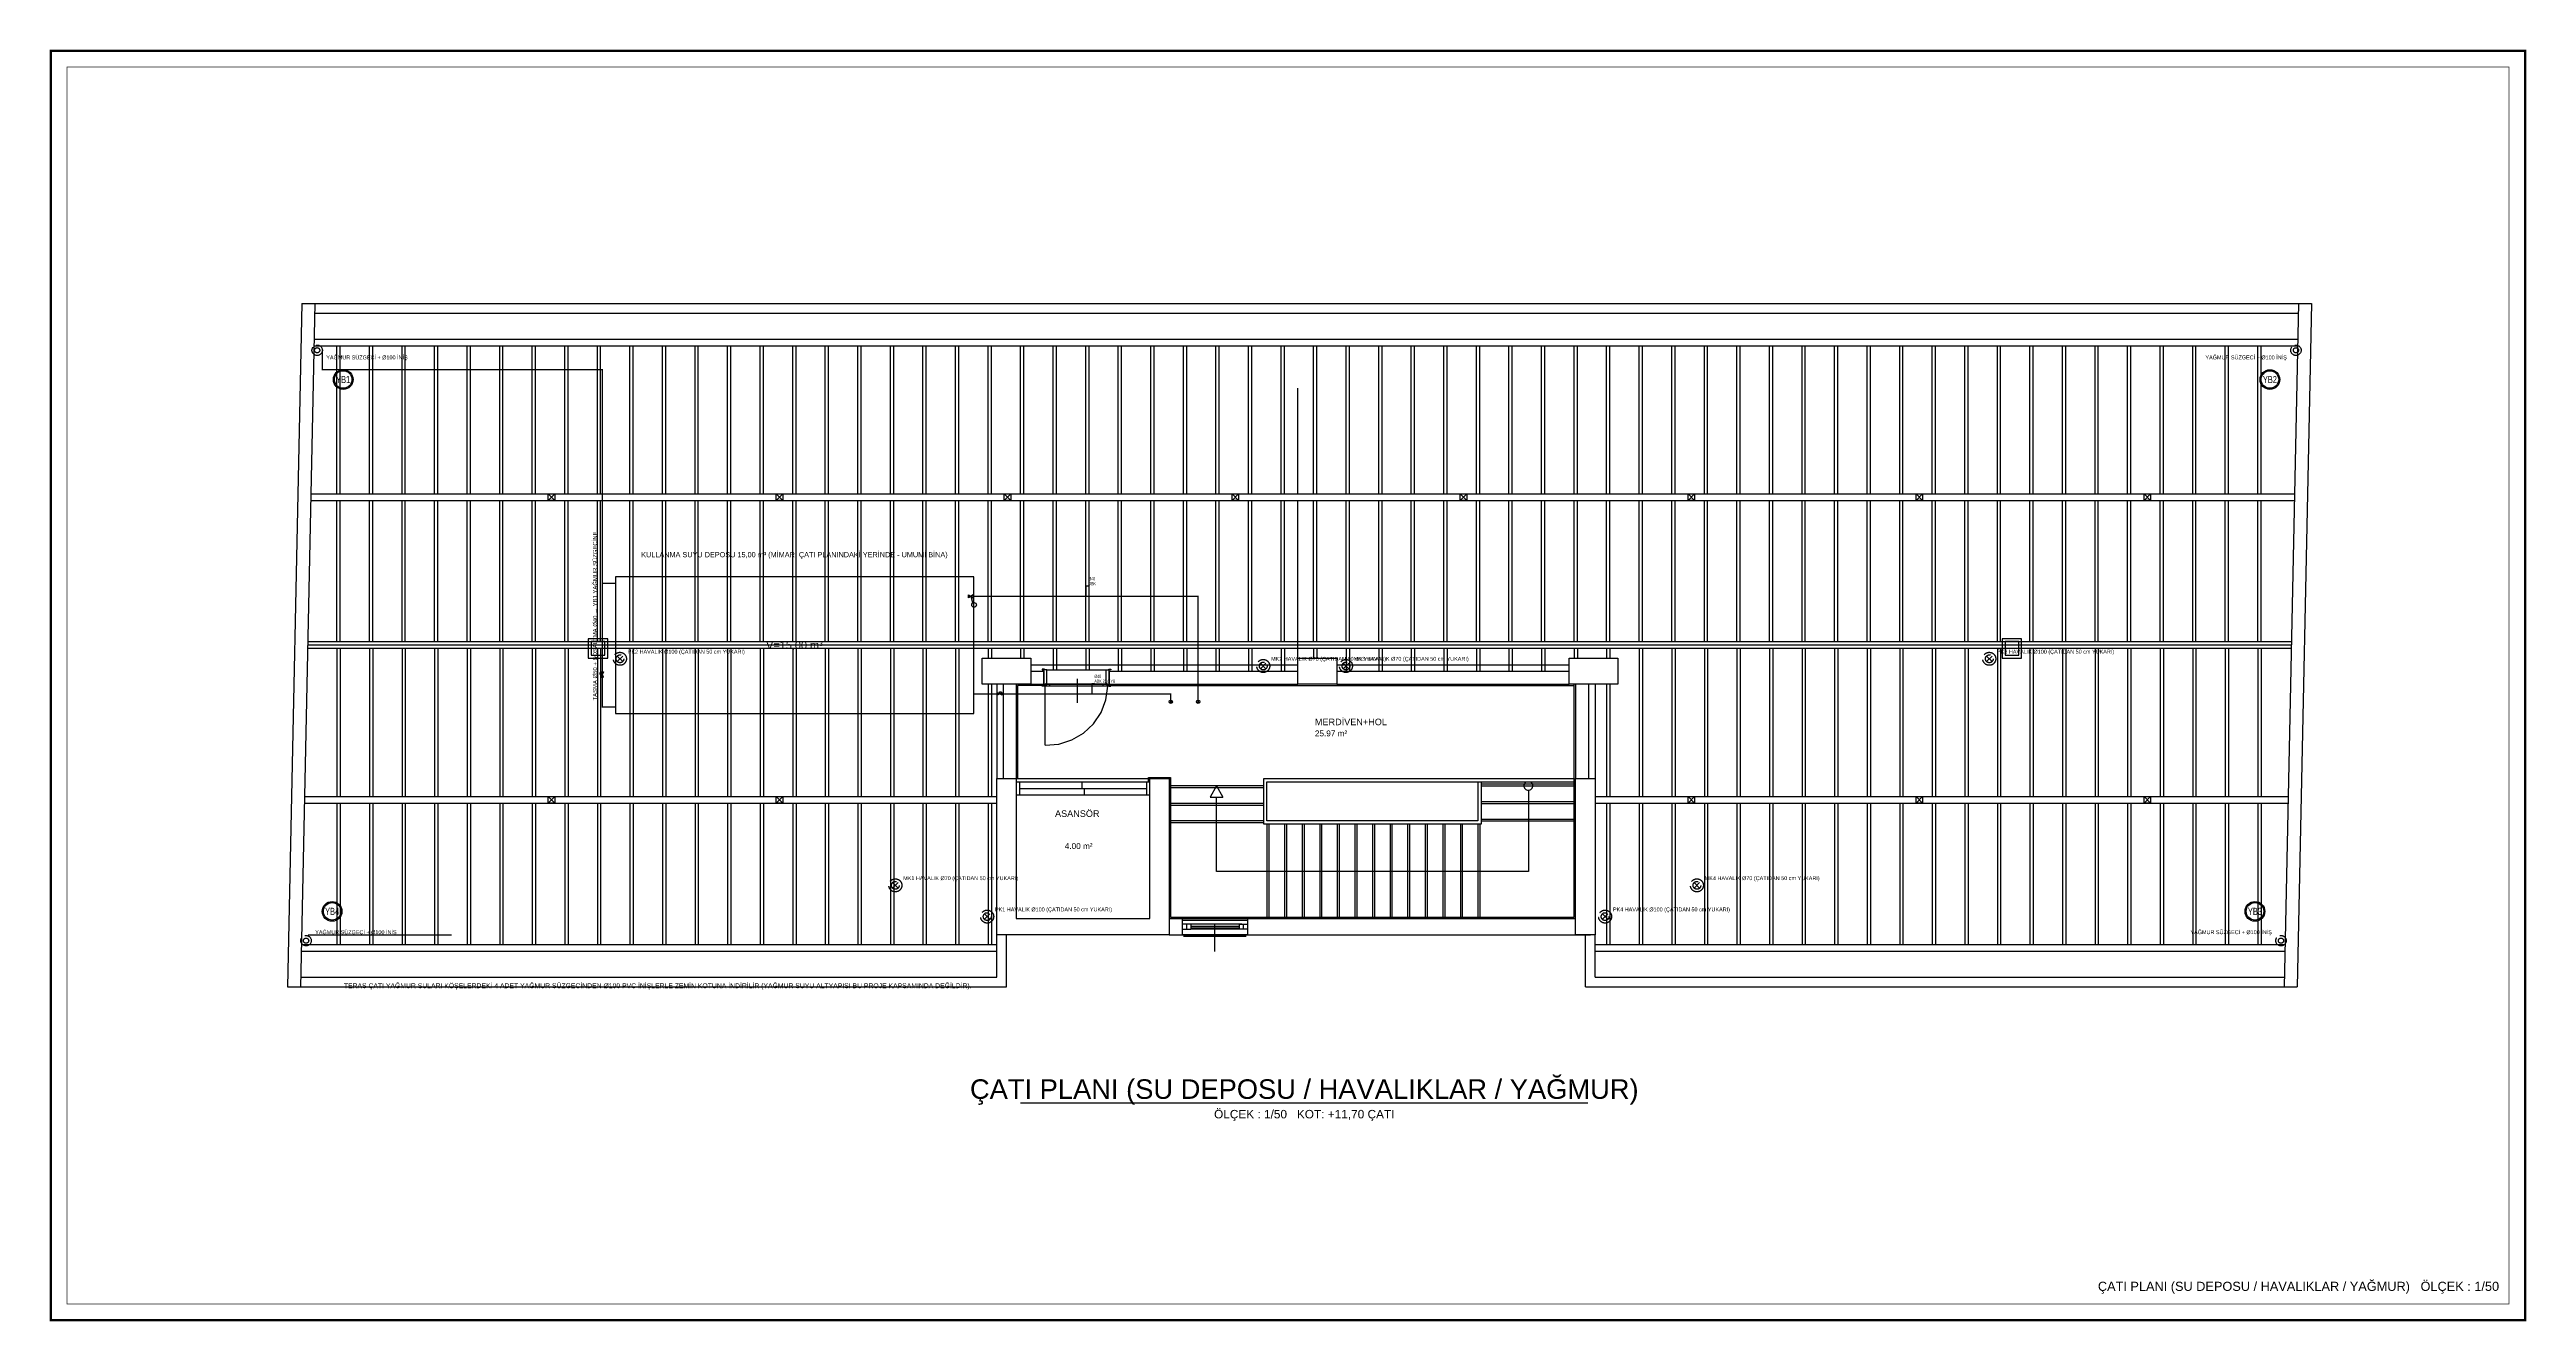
# Model space of a CAD drawing. Header units: centimetres. Extents: x -3952 to 26292, y -15092 to -10712.
# Drawn here: x 15198 to 19002, y -12902 to -10948 of the extents above; entities that cross this region are included whole.
import ezdxf
from ezdxf.enums import TextEntityAlignment as Align

# ---------------------------------------------------------------- set-up
doc = ezdxf.new("R2010")
doc.units = ezdxf.units.CM
doc.linetypes.add('PIS', pattern=[38, 30, -8])
doc.linetypes.add('YAGMUR HATTI', pattern=[36, 30, -6])
for name, color, linetype in [('MIMARI', 8, 'CONTINUOUS'), ('MIMARI-KOLON', 8, 'CONTINUOUS'), ('MIMARI-YAZI', 8, 'CONTINUOUS'), ('MTY-KAT-ADI', 1, 'CONTINUOUS'), ('MTY-PAFTA', 7, 'CONTINUOUS'), ('MTY-PIS-SU-BORUSU', 6, 'PIS'), ('MTY-PISSU-CAP', 211, 'CONTINUOUS'), ('MTY-PISSU-KOLONNO', 211, 'CONTINUOUS'), ('MTY-SOGUKSU-BORU', 5, 'CONTINUOUS'), ('MTY-TEFRIS', 15, 'CONTINUOUS'), ('MTY-TEMIZSU-CAP', 101, 'CONTINUOUS'), ('MTY-VANA', 1, 'CONTINUOUS'), ('MTY-YAGMUR-BORUSU', 3, 'YAGMUR HATTI'), ('MTY-YAGMUR-BORUSU-CAP', 3, 'CONTINUOUS'), ('MTY-YAGMURSU-KOLON NO', 7, 'CONTINUOUS'), ('MTY-YAZI', 7, 'CONTINUOUS'), ('MTY-YUK-BIRIMI', 7, 'CONTINUOUS'), ('RAST-TEM-SU DEPOSU', 11, 'CONTINUOUS')]:
    doc.layers.add(name, color=color, linetype=linetype)
doc.layers.add('ROTAS-PAFTA-SINIRI', color=8, linetype='Continuous', plot=False)
doc.styles.add('ANOTATIVO', font='arial.ttf')
doc.styles.add('MTY_CAP', font='wturkce.SHX', dxfattribs={"width": 0.65, "height": 20})
doc.styles.add('MTYCAPLT', font='arial.ttf', dxfattribs={"width": 0.65, "height": 1})
doc.styles.add('ROTAS', font='arial.ttf')

# ---------------------------------------------------------------- blocks, each defined once
blk = doc.blocks.new('ROTAS_PAFTA')
blk.add_lwpolyline([(0, 0), (1, 0), (1, 1), (0, 1)], close=True)
blk = doc.blocks.new('MTY-KURESEL VANA')
at = {"layer": 'MTY-VANA'}
for p, q in [((0, 0), (0, 8)), ((0, 8), (8, 8))]:
    blk.add_line(p, q, dxfattribs=at)
blk.add_lwpolyline([(-10, 5), (-10, -5), (10, 5), (10, -5), (-10, 5)], dxfattribs=at)
at = {"layer": 'MTY-VANA', "style": 'MTYCAPLT', "width": 0.65}
blk.add_attdef('CAP', text='', height=10, dxfattribs=at).set_placement((-1.1, 0), align=Align.CENTER)
blk = doc.blocks.new('MTY-TEMIZ SU CAP MB')
at = {"layer": 'MTY-TEMIZSU-CAP'}
for p, q in [((0.83, 3.1), (0, 3.1)), ((0, 3.1), (0, 0))]:
    blk.add_line(p, q, dxfattribs=at)
at = {"layer": 'MTY-TEMIZSU-CAP', "style": 'MTY_CAP', "width": 0.65}
for tag, p in [('SOCP_001', (0.83, 4.92)), ('SCCP_001', (0.83, 1.92))]:
    blk.add_attdef(tag, p, '', height=1, dxfattribs=at)
at = {"layer": 'MTY-YUK-BIRIMI', "color": 101, "style": 'MTY_CAP', "width": 0.65}
for tag, p in [('SO_001', (0.83, 3.42)), ('SC_001', (0.83, 0.42))]:
    blk.add_attdef(tag, p, '', height=1, dxfattribs=at)
blk = doc.blocks.new('MTY-KOLON NO YAGMUR')
at = {"layer": 'MTY-YAGMURSU-KOLON NO', "linetype": 'Continuous', "ltscale": 100}
blk.add_circle((0, 0), 27.5, dxfattribs=at)
at = {"layer": 'MTY-YAGMURSU-KOLON NO', "color": 7, "linetype": 'Continuous', "ltscale": 100}
blk.add_circle((0, 0), 24.5, dxfattribs=at)
at = {"style": 'ANOTATIVO', "width": 0.65}
blk.add_attdef('K', text='', height=20, dxfattribs=at).set_placement((0, 0), align=Align.MIDDLE_CENTER)

msp = doc.modelspace()

# ---------------------------------------------------------------- linework, layer by layer
at = {"layer": 'MIMARI'}
for p, q in [((15585.5, -11338.1), (15563.4, -12388.1)), ((15605.5, -11338.1), (15583.4, -12388.5)), ((15585.5, -11338.1), (18671.9, -11338.1)), ((15605.2, -11353.1), (18651.6, -11353.1)), ((18651.9, -11338.1), (18629.9, -12388.1)), ((18671.9, -11338.1), (18649.9, -12388.1)), ((15639.4, -11630.6), (15639.4, -11403.1)), ((15644.4, -11630.6), (15644.4, -11403.1)), ((15689.4, -11630.6), (15689.4, -11403.1)), ((15694.4, -11630.6), (15694.4, -11403.1)), ((15739.4, -11630.6), (15739.4, -11403.1)), ((15744.4, -11630.6), (15744.4, -11403.1)), ((15789.4, -11630.6), (15789.4, -11403.1)), ((15794.4, -11630.6), (15794.4, -11403.1)), ((15839.4, -11630.6), (15839.4, -11403.1)), ((15844.4, -11630.6), (15844.4, -11403.1)), ((15889.4, -11630.6), (15889.4, -11403.1)), ((15894.4, -11630.6), (15894.4, -11403.1)), ((15939.4, -11630.6), (15939.4, -11403.1)), ((15944.4, -11630.6), (15944.4, -11403.1)), ((15989.4, -11630.6), (15989.4, -11403.1)), ((15994.4, -11630.6), (15994.4, -11403.1)), ((16039.4, -11630.6), (16039.4, -11403.1)), ((16044.4, -11630.6), (16044.4, -11403.1)), ((16089.4, -11630.6), (16089.4, -11403.1)), ((16094.4, -11630.6), (16094.4, -11403.1)), ((16139.4, -11630.6), (16139.4, -11403.1)), ((16144.4, -11630.6), (16144.4, -11403.1)), ((16189.4, -11630.6), (16189.4, -11403.1)), ((16194.4, -11630.6), (16194.4, -11403.1)), ((16239.4, -11630.6), (16239.4, -11403.1)), ((16244.4, -11630.6), (16244.4, -11403.1)), ((16289.4, -11630.6), (16289.4, -11403.1)), ((16294.4, -11630.6), (16294.4, -11403.1)), ((16339.4, -11630.6), (16339.4, -11403.1)), ((16344.4, -11630.6), (16344.4, -11403.1)), ((16389.4, -11630.6), (16389.4, -11403.1)), ((16394.4, -11630.6), (16394.4, -11403.1)), ((16439.4, -11630.6), (16439.4, -11403.1)), ((16444.4, -11630.6), (16444.4, -11403.1)), ((16489.4, -11630.6), (16489.4, -11403.1)), ((16494.4, -11630.6), (16494.4, -11403.1)), ((16539.4, -11630.6), (16539.4, -11403.1)), ((16544.4, -11630.6), (16544.4, -11403.1)), ((16589.4, -11630.6), (16589.4, -11403.1)), ((16594.4, -11630.6), (16594.4, -11403.1)), ((16639.4, -11630.6), (16639.4, -11403.1)), ((16644.4, -11630.6), (16644.4, -11403.1)), ((16689.4, -11630.6), (16689.4, -11403.1)), ((16694.4, -11630.6), (16694.4, -11403.1)), ((16739.4, -11630.6), (16739.4, -11403.1)), ((16744.4, -11630.6), (16744.4, -11403.1)), ((16789.4, -11630.6), (16789.4, -11403.1)), ((16794.4, -11630.6), (16794.4, -11403.1)), ((16839.4, -11630.6), (16839.4, -11403.1)), ((16844.4, -11630.6), (16844.4, -11403.1)), ((16889.4, -11630.6), (16889.4, -11403.1)), ((16894.4, -11630.6), (16894.4, -11403.1)), ((16939.4, -11630.6), (16939.4, -11403.1)), ((16944.4, -11630.6), (16944.4, -11403.1)), ((16989.4, -11630.6), (16989.4, -11403.1)), ((16994.4, -11630.6), (16994.4, -11403.1)), ((17039.4, -11630.6), (17039.4, -11403.1)), ((17044.4, -11630.6), (17044.4, -11403.1)), ((17089.4, -11630.6), (17089.4, -11403.1)), ((17094.4, -11630.6), (17094.4, -11403.1)), ((17139.4, -11630.6), (17139.4, -11403.1)), ((17144.4, -11630.6), (17144.4, -11403.1)), ((17189.4, -11630.6), (17189.4, -11403.1)), ((17194.4, -11630.6), (17194.4, -11403.1)), ((17239.4, -11630.6), (17239.4, -11403.1)), ((17244.4, -11630.6), (17244.4, -11403.1)), ((17289.4, -11630.6), (17289.4, -11403.1)), ((17294.4, -11630.6), (17294.4, -11403.1)), ((17339.4, -11630.6), (17339.4, -11403.1)), ((17344.4, -11630.6), (17344.4, -11403.1)), ((17389.4, -11630.6), (17389.4, -11403.1)), ((17394.4, -11630.6), (17394.4, -11403.1)), ((17439.4, -11630.6), (17439.4, -11403.1)), ((17444.4, -11630.6), (17444.4, -11403.1)), ((17489.4, -11630.6), (17489.4, -11403.1)), ((17494.4, -11630.6), (17494.4, -11403.1)), ((17539.4, -11630.6), (17539.4, -11403.1)), ((17544.4, -11630.6), (17544.4, -11403.1)), ((17589.4, -11630.6), (17589.4, -11403.1)), ((17594.4, -11630.6), (17594.4, -11403.1)), ((17639.4, -11630.6), (17639.4, -11403.1)), ((17644.4, -11630.6), (17644.4, -11403.1)), ((17689.4, -11630.6), (17689.4, -11403.1)), ((17694.4, -11630.6), (17694.4, -11403.1)), ((17739.4, -11630.6), (17739.4, -11403.1)), ((17744.4, -11630.6), (17744.4, -11403.1)), ((17789.4, -11630.6), (17789.4, -11403.1)), ((17794.4, -11630.6), (17794.4, -11403.1)), ((17839.4, -11630.6), (17839.4, -11403.1)), ((17844.4, -11630.6), (17844.4, -11403.1)), ((17889.4, -11630.6), (17889.4, -11403.1)), ((17894.4, -11630.6), (17894.4, -11403.1)), ((17939.4, -11630.6), (17939.4, -11403.1)), ((17944.4, -11630.6), (17944.4, -11403.1)), ((17989.4, -11630.6), (17989.4, -11403.1)), ((17994.4, -11630.6), (17994.4, -11403.1)), ((18039.4, -11630.6), (18039.4, -11403.1)), ((18044.4, -11630.6), (18044.4, -11403.1)), ((18089.4, -11630.6), (18089.4, -11403.1)), ((18094.4, -11630.6), (18094.4, -11403.1)), ((18139.4, -11630.6), (18139.4, -11403.1)), ((18144.4, -11630.6), (18144.4, -11403.1)), ((18189.4, -11630.6), (18189.4, -11403.1)), ((18194.4, -11630.6), (18194.4, -11403.1)), ((18239.4, -11630.6), (18239.4, -11403.1)), ((18244.4, -11630.6), (18244.4, -11403.1)), ((18289.4, -11630.6), (18289.4, -11403.1)), ((18294.4, -11630.6), (18294.4, -11403.1)), ((18339.4, -11630.6), (18339.4, -11403.1)), ((18344.4, -11630.6), (18344.4, -11403.1)), ((18389.4, -11630.6), (18389.4, -11403.1)), ((18394.4, -11630.6), (18394.4, -11403.1)), ((18439.4, -11630.6), (18439.4, -11403.1)), ((18444.4, -11630.6), (18444.4, -11403.1)), ((18489.4, -11630.6), (18489.4, -11403.1)), ((18494.4, -11630.6), (18494.4, -11403.1)), ((18539.4, -11630.6), (18539.4, -11403.1)), ((18544.4, -11630.6), (18544.4, -11403.1)), ((18589.4, -11630.6), (18589.4, -11403.1)), ((18594.4, -11630.6), (18594.4, -11403.1)), ((15963.9, -11640.6), (15973.9, -11630.6)), ((15973.9, -11640.6), (15963.9, -11630.6)), ((16314, -11640.6), (16324, -11630.6)), ((16324, -11640.6), (16314, -11630.6)), ((16664.1, -11640.6), (16674.1, -11630.6)), ((16674.1, -11640.6), (16664.1, -11630.6)), ((17014.2, -11640.6), (17024.2, -11630.6)), ((17024.2, -11640.6), (17014.2, -11630.6)), ((17364.4, -11640.6), (17374.4, -11630.6)), ((17374.4, -11640.6), (17364.4, -11630.6)), ((17714.5, -11640.6), (17724.5, -11630.6)), ((17724.5, -11640.6), (17714.5, -11630.6)), ((18064.6, -11640.6), (18074.6, -11630.6)), ((18074.6, -11640.6), (18064.6, -11630.6)), ((18414.7, -11640.6), (18424.7, -11630.6)), ((18424.7, -11640.6), (18414.7, -11630.6)), ((15639.4, -11858.1), (15639.4, -11640.6)), ((15644.4, -11858.1), (15644.4, -11640.6)), ((15689.4, -11858.1), (15689.4, -11640.6)), ((15694.4, -11858.1), (15694.4, -11640.6)), ((15739.4, -11858.1), (15739.4, -11640.6)), ((15744.4, -11858.1), (15744.4, -11640.6)), ((15789.4, -11858.1), (15789.4, -11640.6)), ((15794.4, -11858.1), (15794.4, -11640.6)), ((15839.4, -11858.1), (15839.4, -11640.6)), ((15844.4, -11858.1), (15844.4, -11640.6)), ((15889.4, -11858.1), (15889.4, -11640.6)), ((15894.4, -11858.1), (15894.4, -11640.6)), ((15939.4, -11858.1), (15939.4, -11640.6)), ((15944.4, -11858.1), (15944.4, -11640.6)), ((15989.4, -11858.1), (15989.4, -11640.6)), ((15994.4, -11858.1), (15994.4, -11640.6)), ((16039.4, -11858.1), (16039.4, -11640.6)), ((16044.4, -11858.1), (16044.4, -11640.6)), ((16089.4, -11858.1), (16089.4, -11640.6)), ((16094.4, -11858.1), (16094.4, -11640.6)), ((16139.4, -11858.1), (16139.4, -11640.6)), ((16144.4, -11858.1), (16144.4, -11640.6)), ((16189.4, -11858.1), (16189.4, -11640.6)), ((16194.4, -11858.1), (16194.4, -11640.6)), ((16239.4, -11858.1), (16239.4, -11640.6)), ((16244.4, -11858.1), (16244.4, -11640.6)), ((16289.4, -11858.1), (16289.4, -11640.6)), ((16294.4, -11858.1), (16294.4, -11640.6)), ((16339.4, -11858.1), (16339.4, -11640.6)), ((16344.4, -11858.1), (16344.4, -11640.6)), ((16389.4, -11858.1), (16389.4, -11640.6)), ((16394.4, -11858.1), (16394.4, -11640.6)), ((16439.4, -11858.1), (16439.4, -11640.6)), ((16444.4, -11858.1), (16444.4, -11640.6)), ((16489.4, -11858.1), (16489.4, -11640.6)), ((16494.4, -11858.1), (16494.4, -11640.6)), ((16539.4, -11858.1), (16539.4, -11640.6)), ((16544.4, -11858.1), (16544.4, -11640.6)), ((16589.4, -11858.1), (16589.4, -11640.6)), ((16594.4, -11858.1), (16594.4, -11640.6)), ((16639.4, -11858.1), (16639.4, -11640.6)), ((16644.4, -11858.1), (16644.4, -11640.6)), ((16689.4, -11858.1), (16689.4, -11640.6)), ((16694.4, -11858.1), (16694.4, -11640.6)), ((16739.4, -11858.1), (16739.4, -11640.6)), ((16744.4, -11858.1), (16744.4, -11640.6)), ((16789.4, -11858.1), (16789.4, -11640.6)), ((16794.4, -11858.1), (16794.4, -11640.6)), ((16839.4, -11858.1), (16839.4, -11640.6)), ((16844.4, -11858.1), (16844.4, -11640.6)), ((16889.4, -11858.1), (16889.4, -11640.6)), ((16894.4, -11858.1), (16894.4, -11640.6)), ((16939.4, -11858.1), (16939.4, -11640.6)), ((16944.4, -11858.1), (16944.4, -11640.6)), ((16989.4, -11858.1), (16989.4, -11640.6)), ((16994.4, -11858.1), (16994.4, -11640.6)), ((17039.4, -11858.1), (17039.4, -11640.6)), ((17044.4, -11858.1), (17044.4, -11640.6)), ((17089.4, -11858.1), (17089.4, -11640.6)), ((17094.4, -11858.1), (17094.4, -11640.6)), ((17139.4, -11858.1), (17139.4, -11640.6)), ((17144.4, -11858.1), (17144.4, -11640.6)), ((17189.4, -11858.1), (17189.4, -11640.6)), ((17194.4, -11858.1), (17194.4, -11640.6)), ((17239.4, -11858.1), (17239.4, -11640.6)), ((17244.4, -11858.1), (17244.4, -11640.6)), ((17289.4, -11858.1), (17289.4, -11640.6)), ((17294.4, -11858.1), (17294.4, -11640.6)), ((17339.4, -11858.1), (17339.4, -11640.6)), ((17344.4, -11858.1), (17344.4, -11640.6)), ((17389.4, -11858.1), (17389.4, -11640.6)), ((17394.4, -11858.1), (17394.4, -11640.6)), ((17439.4, -11858.1), (17439.4, -11640.6)), ((17444.4, -11858.1), (17444.4, -11640.6)), ((17489.4, -11858.1), (17489.4, -11640.6)), ((17494.4, -11858.1), (17494.4, -11640.6)), ((17539.4, -11858.1), (17539.4, -11640.6)), ((17544.4, -11858.1), (17544.4, -11640.6)), ((17589.4, -11858.1), (17589.4, -11640.6)), ((17594.4, -11858.1), (17594.4, -11640.6)), ((17639.4, -11858.1), (17639.4, -11640.6)), ((17644.4, -11858.1), (17644.4, -11640.6)), ((17689.4, -11858.1), (17689.4, -11640.6)), ((17694.4, -11858.1), (17694.4, -11640.6)), ((17739.4, -11858.1), (17739.4, -11640.6)), ((17744.4, -11858.1), (17744.4, -11640.6)), ((17789.4, -11858.1), (17789.4, -11640.6)), ((17794.4, -11858.1), (17794.4, -11640.6)), ((17839.4, -11858.1), (17839.4, -11640.6)), ((17844.4, -11858.1), (17844.4, -11640.6)), ((17889.4, -11858.1), (17889.4, -11640.6)), ((17894.4, -11858.1), (17894.4, -11640.6)), ((17939.4, -11858.1), (17939.4, -11640.6)), ((17944.4, -11858.1), (17944.4, -11640.6)), ((17989.4, -11858.1), (17989.4, -11640.6)), ((17994.4, -11858.1), (17994.4, -11640.6)), ((18039.4, -11858.1), (18039.4, -11640.6)), ((18044.4, -11858.1), (18044.4, -11640.6)), ((18089.4, -11858.1), (18089.4, -11640.6)), ((18094.4, -11858.1), (18094.4, -11640.6)), ((18139.4, -11858.1), (18139.4, -11640.6)), ((18144.4, -11858.1), (18144.4, -11640.6)), ((18189.4, -11858.1), (18189.4, -11640.6)), ((18194.4, -11858.1), (18194.4, -11640.6)), ((18239.4, -11858.1), (18239.4, -11640.6)), ((18244.4, -11858.1), (18244.4, -11640.6)), ((18289.4, -11858.1), (18289.4, -11640.6)), ((18294.4, -11858.1), (18294.4, -11640.6)), ((18339.4, -11858.1), (18339.4, -11640.6)), ((18344.4, -11858.1), (18344.4, -11640.6)), ((18389.4, -11858.1), (18389.4, -11640.6)), ((18394.4, -11858.1), (18394.4, -11640.6)), ((18439.4, -11858.1), (18439.4, -11640.6)), ((18444.4, -11858.1), (18444.4, -11640.6)), ((18489.4, -11858.1), (18489.4, -11640.6)), ((18494.4, -11858.1), (18494.4, -11640.6)), ((18539.4, -11858.1), (18539.4, -11640.6)), ((18544.4, -11858.1), (18544.4, -11640.6)), ((18589.4, -11858.1), (18589.4, -11640.6)), ((18594.4, -11858.1), (18594.4, -11640.6)), ((18640.9, -11858.1), (15594.4, -11858.1)), ((18640.9, -11863.1), (15594.4, -11863.1)), ((18640.9, -11868.1), (15594.4, -11868.1)), ((15639.4, -11868.1), (15639.4, -12095.6)), ((15644.4, -11868.1), (15644.4, -12095.6)), ((15689.4, -11868.1), (15689.4, -12095.6)), ((15694.4, -11868.1), (15694.4, -12095.6)), ((15739.4, -11868.1), (15739.4, -12095.6)), ((15744.4, -11868.1), (15744.4, -12095.6)), ((15789.4, -11868.1), (15789.4, -12095.6)), ((15794.4, -11868.1), (15794.4, -12095.6)), ((15839.4, -11868.1), (15839.4, -12095.6)), ((15844.4, -11868.1), (15844.4, -12095.6)), ((15889.4, -11868.1), (15889.4, -12095.6)), ((15894.4, -11868.1), (15894.4, -12095.6)), ((15939.4, -11868.1), (15939.4, -12095.6)), ((15944.4, -11868.1), (15944.4, -12095.6)), ((15989.4, -11868.1), (15989.4, -12095.6)), ((15994.4, -11868.1), (15994.4, -12095.6)), ((16039.4, -11868.1), (16039.4, -12095.6)), ((16044.4, -11868.1), (16044.4, -12095.6)), ((16089.4, -11868.1), (16089.4, -12095.6)), ((16094.4, -11868.1), (16094.4, -12095.6)), ((16139.4, -11868.1), (16139.4, -12095.6)), ((16144.4, -11868.1), (16144.4, -12095.6)), ((16189.4, -11868.1), (16189.4, -12095.6)), ((16194.4, -11868.1), (16194.4, -12095.6)), ((16239.4, -11868.1), (16239.4, -12095.6)), ((16244.4, -11868.1), (16244.4, -12095.6)), ((16289.4, -11868.1), (16289.4, -12095.6)), ((16294.4, -11868.1), (16294.4, -12095.6)), ((16339.4, -11868.1), (16339.4, -12095.6)), ((16344.4, -11868.1), (16344.4, -12095.6)), ((16389.4, -11868.1), (16389.4, -12095.6)), ((16394.4, -11868.1), (16394.4, -12095.6)), ((16439.4, -11868.1), (16439.4, -12095.6)), ((16444.4, -11868.1), (16444.4, -12095.6)), ((16489.4, -11868.1), (16489.4, -12095.6)), ((16494.4, -11868.1), (16494.4, -12095.6)), ((16539.4, -11868.1), (16539.4, -12095.6)), ((16544.4, -11868.1), (16544.4, -12095.6)), ((16589.4, -11868.1), (16589.4, -12095.6)), ((16594.4, -11868.1), (16594.4, -12095.6)), ((16639.4, -11868.1), (16639.4, -11883.1)), ((16644.4, -11868.1), (16644.4, -11883.1)), ((16689.4, -11868.1), (16689.4, -11883.5)), ((16694.4, -11868.1), (16694.4, -11883.1)), ((16739.4, -11868.1), (16739.4, -11901.1)), ((16744.4, -11868.1), (16744.4, -11901.1)), ((16789.4, -11868.1), (16789.4, -11901.1)), ((16794.4, -11868.1), (16794.4, -11901.1)), ((16839.4, -11868.1), (16839.4, -11903.1)), ((16844.4, -11868.1), (16844.4, -11903.1)), ((16889.4, -11868.1), (16889.4, -11903.1)), ((16894.4, -11868.1), (16894.4, -11903.1)), ((16939.4, -11868.1), (16939.4, -11903.1)), ((16944.4, -11868.1), (16944.4, -11903.1)), ((16989.4, -11868.1), (16989.4, -11903.1)), ((16994.4, -11868.1), (16994.4, -11903.1)), ((17039.4, -11868.1), (17039.4, -11903.1)), ((17044.4, -11868.1), (17044.4, -11903.1)), ((17089.4, -11868.1), (17089.4, -11903.1)), ((17094.4, -11868.1), (17094.4, -11903.1)), ((17139.4, -11868.1), (17139.4, -11883.1)), ((17144.4, -11868.1), (17144.4, -11883.1)), ((17189.4, -11868.1), (17189.4, -11903.1)), ((17194.4, -11868.1), (17194.4, -11903.1)), ((17239.4, -11868.1), (17239.4, -11903.1)), ((17244.4, -11868.1), (17244.4, -11903.1)), ((17289.4, -11868.1), (17289.4, -11903.1)), ((17294.4, -11868.1), (17294.4, -11903.1)), ((17339.4, -11868.1), (17339.4, -11903.1)), ((17344.4, -11868.1), (17344.4, -11903.1)), ((17389.4, -11868.1), (17389.4, -11903.1)), ((17394.4, -11868.1), (17394.4, -11903.1)), ((17439.4, -11868.1), (17439.4, -11903.1)), ((17444.4, -11868.1), (17444.4, -11903.1)), ((17489.4, -11868.1), (17489.4, -11903.1)), ((17494.4, -11868.1), (17494.4, -11903.1)), ((17539.4, -11868.1), (17539.4, -11883.1)), ((17544.4, -11868.1), (17544.4, -11883.1)), ((17589.4, -11868.1), (17589.4, -11883.1)), ((17594.4, -11868.1), (17594.4, -11883.1)), ((17639.4, -11868.1), (17639.4, -12095.6)), ((17644.4, -11868.1), (17644.4, -12095.6)), ((17689.4, -11868.1), (17689.4, -12095.6)), ((17694.4, -11868.1), (17694.4, -12095.6)), ((17739.4, -11868.1), (17739.4, -12095.6)), ((17744.4, -11868.1), (17744.4, -12095.6)), ((17789.4, -11868.1), (17789.4, -12095.6)), ((17794.4, -11868.1), (17794.4, -12095.6)), ((17839.4, -11868.1), (17839.4, -12095.6)), ((17844.4, -11868.1), (17844.4, -12095.6)), ((17889.4, -11868.1), (17889.4, -12095.6)), ((17894.4, -11868.1), (17894.4, -12095.6)), ((17939.4, -11868.1), (17939.4, -12095.6)), ((17944.4, -11868.1), (17944.4, -12095.6)), ((17989.4, -11868.1), (17989.4, -12095.6)), ((17994.4, -11868.1), (17994.4, -12095.6)), ((18039.4, -11868.1), (18039.4, -12095.6)), ((18044.4, -11868.1), (18044.4, -12095.6)), ((18089.4, -11868.1), (18089.4, -12095.6)), ((18094.4, -11868.1), (18094.4, -12095.6)), ((18139.4, -11868.1), (18139.4, -12095.6)), ((18144.4, -11868.1), (18144.4, -12095.6)), ((18189.4, -11868.1), (18189.4, -12095.6)), ((18194.4, -11868.1), (18194.4, -12095.6)), ((18239.4, -11868.1), (18239.4, -12095.6)), ((18244.4, -11868.1), (18244.4, -12095.6)), ((18289.4, -11868.1), (18289.4, -12095.6)), ((18294.4, -11868.1), (18294.4, -12095.6)), ((18339.4, -11868.1), (18339.4, -12095.6)), ((18344.4, -11868.1), (18344.4, -12095.6)), ((18389.4, -11868.1), (18389.4, -12095.6)), ((18394.4, -11868.1), (18394.4, -12095.6)), ((18439.4, -11868.1), (18439.4, -12095.6)), ((18444.4, -11868.1), (18444.4, -12095.6)), ((18489.4, -11868.1), (18489.4, -12095.6)), ((18494.4, -11868.1), (18494.4, -12095.6)), ((18539.4, -11868.1), (18539.4, -12095.6)), ((18544.4, -11868.1), (18544.4, -12095.6)), ((18589.4, -11868.1), (18589.4, -12095.6)), ((18594.4, -11868.1), (18594.4, -12095.6)), ((16705.2, -11903.1), (16725.2, -11903.1)), ((16722.7, -11899.9), (16722.7, -11901.1)), ((16725.8, -11899.9), (16722.7, -11899.9)), ((16722.7, -11901.1), (16725.8, -11901.1)), ((16729.7, -11901.1), (16725.2, -11901.1)), ((16725.2, -11925.1), (16725.2, -11901.1)), ((16725.2, -11903.1), (16725.2, -11923.1)), ((16725.8, -11901.1), (16725.8, -11899.9)), ((16729.7, -11922.1), (16729.7, -11901.1)), ((16729.7, -11901.1), (16820.8, -11901.1)), ((16820.8, -11901.1), (16825.2, -11901.1)), ((16820.8, -11922.1), (16820.8, -11901.1)), ((16824.7, -11901.1), (16824.7, -11899.9)), ((16824.7, -11899.9), (16827.7, -11899.9)), ((16827.7, -11901.1), (16824.7, -11901.1)), ((16825.2, -11925.1), (16825.2, -11901.1)), ((16825.2, -11903.1), (17115.2, -11903.1)), ((16825.2, -11903.1), (16825.2, -11923.1)), ((16827.7, -11899.9), (16827.7, -11901.1)), ((17175, -11903.1), (17531.7, -11903.1)), ((16639.4, -11923.1), (16639.4, -12095.6)), ((16644.4, -11923.1), (16644.4, -12095.6)), ((16662.7, -11923.1), (16662.7, -12068.1)), ((16682.7, -11923.1), (16682.7, -12068.1)), ((16705.2, -11923.1), (16725.2, -11923.1)), ((16722.7, -11925.1), (16725.8, -11925.1)), ((16722.7, -11926), (16722.7, -11925.1)), ((16725.8, -11926), (16722.7, -11926)), ((16725.2, -11925.1), (16728.2, -11925.1)), ((16725.8, -11925.1), (16725.8, -11926)), ((16728.7, -11925.1), (16727.2, -11925.1)), ((16727.2, -11925.1), (16727.2, -11926)), ((16823.2, -11926), (16727.2, -11926)), ((16727.2, -12016.6), (16727.2, -11926)), ((16728.2, -11922.1), (16729.7, -11922.1)), ((16728.2, -11925.1), (16728.2, -11922.1)), ((16728.7, -11922.2), (16821.7, -11922.2)), ((16728.7, -11922.2), (16728.7, -11925.1)), ((16734.3, -11926), (16734.3, -11922.2)), ((16776.8, -11951.5), (16776.8, -11914.8)), ((16816.2, -11926), (16816.2, -11922.2)), ((16822.2, -11922.1), (16820.8, -11922.1)), ((16821.7, -11922.2), (16821.7, -11925.1)), ((16821.7, -11925.1), (16823.2, -11925.1)), ((16822.2, -11925.1), (16822.2, -11922.1)), ((16825.2, -11925.1), (16822.2, -11925.1)), ((16823.2, -11925.1), (16823.2, -11926)), ((16827.7, -11925.1), (16824.7, -11925.1)), ((16824.7, -11925.1), (16824.7, -11926)), ((16824.7, -11926), (16827.7, -11926)), ((16825.2, -11923.1), (17115.2, -11923.1)), ((16827.7, -11926), (16827.7, -11925.1)), ((17175.2, -11923.1), (17531.7, -11923.1)), ((17541.7, -11923.1), (17541.7, -12068.5)), ((17561.7, -11923.1), (17561.7, -12068.1)), ((17589.4, -11923.1), (17589.4, -12095.6)), ((17594.4, -11923.1), (17594.4, -12095.6)), ((15963.9, -12105.6), (15973.9, -12095.6)), ((15973.9, -12105.6), (15963.9, -12095.6)), ((16314, -12105.6), (16324, -12095.6)), ((16324, -12105.6), (16314, -12095.6)), ((16682.7, -12073.1), (16687.7, -12073.1)), ((16682.7, -12093.1), (16882.7, -12093.1)), ((16687.7, -12073.1), (16887.7, -12073.1)), ((16687.7, -12073.1), (16687.7, -12093.1)), ((16687.7, -12083.1), (16882.7, -12083.1)), ((16783.2, -12073.1), (16783.2, -12083.1)), ((16787.2, -12083.1), (16787.2, -12093.1)), ((16882.7, -12073.1), (16882.7, -12093.1)), ((16882.7, -12093.1), (16887.7, -12093.1)), ((17062.7, -12079.1), (16919.7, -12079.1)), ((17062.7, -12082.1), (16919.7, -12082.1)), ((16990.2, -12079.1), (16980.4, -12096.5)), ((16980.4, -12096.5), (17000, -12096.5)), ((16990.2, -12079.1), (17000, -12096.5)), ((16990.2, -12210.6), (16990.2, -12096.5)), ((17062.7, -12068.1), (17539.7, -12068.1)), ((17062.7, -12138.1), (17062.7, -12068.1)), ((17067.7, -12073.1), (17539.7, -12073.1)), ((17067.7, -12133.1), (17067.7, -12073.1)), ((17391.7, -12073.1), (17391.7, -12133.1)), ((17396.7, -12073.1), (17396.7, -12138.1)), ((17396.7, -12076.1), (17539.7, -12076.1)), ((17396.7, -12079.1), (17539.7, -12079.1)), ((17469.2, -12085.9), (17469.2, -12210.6)), ((17714.5, -12105.6), (17724.5, -12095.6)), ((17724.5, -12105.6), (17714.5, -12095.6)), ((18064.6, -12105.6), (18074.6, -12095.6)), ((18074.6, -12105.6), (18064.6, -12095.6)), ((18414.7, -12105.6), (18424.7, -12095.6)), ((18424.7, -12105.6), (18414.7, -12095.6)), ((15639.4, -12105.6), (15639.4, -12323.1)), ((15644.4, -12105.6), (15644.4, -12323.1)), ((15689.4, -12105.6), (15689.4, -12323.1)), ((15694.4, -12105.6), (15694.4, -12323.1)), ((15739.4, -12105.6), (15739.4, -12323.1)), ((15744.4, -12105.6), (15744.4, -12323.1)), ((15789.4, -12105.6), (15789.4, -12323.1)), ((15794.4, -12105.6), (15794.4, -12323.1)), ((15839.4, -12105.6), (15839.4, -12323.1)), ((15844.4, -12105.6), (15844.4, -12323.1)), ((15889.4, -12105.6), (15889.4, -12323.1)), ((15894.4, -12105.6), (15894.4, -12323.1)), ((15939.4, -12105.6), (15939.4, -12323.1)), ((15944.4, -12105.6), (15944.4, -12323.1)), ((15989.4, -12105.6), (15989.4, -12323.1)), ((15994.4, -12105.6), (15994.4, -12323.1)), ((16039.4, -12105.6), (16039.4, -12323.1)), ((16044.4, -12105.6), (16044.4, -12323.1)), ((16089.4, -12105.6), (16089.4, -12323.1)), ((16094.4, -12105.6), (16094.4, -12323.1)), ((16139.4, -12105.6), (16139.4, -12323.1)), ((16144.4, -12105.6), (16144.4, -12323.1)), ((16189.4, -12105.6), (16189.4, -12323.1)), ((16194.4, -12105.6), (16194.4, -12323.1)), ((16239.4, -12105.6), (16239.4, -12323.1)), ((16244.4, -12105.6), (16244.4, -12323.1)), ((16289.4, -12105.6), (16289.4, -12323.1)), ((16294.4, -12105.6), (16294.4, -12323.1)), ((16339.4, -12105.6), (16339.4, -12323.1)), ((16344.4, -12105.6), (16344.4, -12323.1)), ((16389.4, -12105.6), (16389.4, -12323.1)), ((16394.4, -12105.6), (16394.4, -12323.1)), ((16439.4, -12105.6), (16439.4, -12323.1)), ((16444.4, -12105.6), (16444.4, -12323.1)), ((16489.4, -12105.6), (16489.4, -12323.1)), ((16494.4, -12105.6), (16494.4, -12323.1)), ((16539.4, -12105.6), (16539.4, -12323.1)), ((16544.4, -12105.6), (16544.4, -12323.1)), ((16589.4, -12105.6), (16589.4, -12323.1)), ((16594.4, -12105.6), (16594.4, -12323.1)), ((16639.4, -12105.6), (16639.4, -12323.1)), ((16644.4, -12105.6), (16644.4, -12323.1)), ((17062.7, -12106.1), (16919.7, -12106.1)), ((17062.7, -12109.1), (16919.7, -12109.1)), ((17062.7, -12133.1), (16919.7, -12133.1)), ((17391.7, -12133.1), (17067.7, -12133.1)), ((17396.7, -12103.1), (17539.7, -12103.1)), ((17396.7, -12106.1), (17539.7, -12106.1)), ((17396.7, -12130.1), (17539.7, -12130.1)), ((17396.7, -12133.1), (17539.7, -12133.1)), ((17589.4, -12105.6), (17589.4, -12323.1)), ((17594.4, -12105.6), (17594.4, -12323.1)), ((17639.4, -12105.6), (17639.4, -12323.1)), ((17644.4, -12105.6), (17644.4, -12323.1)), ((17689.4, -12105.6), (17689.4, -12323.1)), ((17694.4, -12105.6), (17694.4, -12323.1)), ((17739.4, -12105.6), (17739.4, -12323.1)), ((17744.4, -12105.6), (17744.4, -12323.1)), ((17789.4, -12105.6), (17789.4, -12323.1)), ((17794.4, -12105.6), (17794.4, -12323.1)), ((17839.4, -12105.6), (17839.4, -12323.1)), ((17844.4, -12105.6), (17844.4, -12323.1)), ((17889.4, -12105.6), (17889.4, -12323.1)), ((17894.4, -12105.6), (17894.4, -12323.1)), ((17939.4, -12105.6), (17939.4, -12323.1)), ((17944.4, -12105.6), (17944.4, -12323.1)), ((17989.4, -12105.6), (17989.4, -12323.1)), ((17994.4, -12105.6), (17994.4, -12323.1)), ((18039.4, -12105.6), (18039.4, -12323.1)), ((18044.4, -12105.6), (18044.4, -12323.1)), ((18089.4, -12105.6), (18089.4, -12323.1)), ((18094.4, -12105.6), (18094.4, -12323.1)), ((18139.4, -12105.6), (18139.4, -12323.1)), ((18144.4, -12105.6), (18144.4, -12323.1)), ((18189.4, -12105.6), (18189.4, -12323.1)), ((18194.4, -12105.6), (18194.4, -12323.1)), ((18239.4, -12105.6), (18239.4, -12323.1)), ((18244.4, -12105.6), (18244.4, -12323.1)), ((18289.4, -12105.6), (18289.4, -12323.1)), ((18294.4, -12105.6), (18294.4, -12323.1)), ((18339.4, -12105.6), (18339.4, -12323.1)), ((18344.4, -12105.6), (18344.4, -12323.1)), ((18389.4, -12105.6), (18389.4, -12323.1)), ((18394.4, -12105.6), (18394.4, -12323.1)), ((18439.4, -12105.6), (18439.4, -12323.1)), ((18444.4, -12105.6), (18444.4, -12323.1)), ((18489.4, -12105.6), (18489.4, -12323.1)), ((18494.4, -12105.6), (18494.4, -12323.1)), ((18539.4, -12105.6), (18539.4, -12323.1)), ((18544.4, -12105.6), (18544.4, -12323.1)), ((18589.4, -12105.6), (18589.4, -12323.1)), ((18594.4, -12105.6), (18594.4, -12323.1)), ((17062.7, -12136.1), (16919.7, -12136.1)), ((17396.7, -12138.1), (17062.7, -12138.1)), ((17067.7, -12138.1), (17067.7, -12281.1)), ((17070.7, -12138.1), (17070.7, -12281.1)), ((17094.7, -12138.1), (17094.7, -12281.1)), ((17097.7, -12138.1), (17097.7, -12281.1)), ((17121.7, -12138.1), (17121.7, -12281.1)), ((17124.7, -12138.1), (17124.7, -12281.1)), ((17148.7, -12138.1), (17148.7, -12281.1)), ((17151.7, -12138.1), (17151.7, -12281.1)), ((17175.7, -12138.1), (17175.7, -12281.1)), ((17178.7, -12138.1), (17178.7, -12281.1)), ((17202.7, -12138.1), (17202.7, -12281.1)), ((17205.7, -12138.1), (17205.7, -12281.1)), ((17229.7, -12138.1), (17229.7, -12281.1)), ((17232.7, -12138.1), (17232.7, -12281.1)), ((17256.7, -12138.1), (17256.7, -12281.1)), ((17259.7, -12138.1), (17259.7, -12281.1)), ((17283.7, -12138.1), (17283.7, -12281.1)), ((17286.7, -12138.1), (17286.7, -12281.1)), ((17310.7, -12138.1), (17310.7, -12281.1)), ((17313.7, -12138.1), (17313.7, -12281.1)), ((17337.7, -12138.1), (17337.7, -12281.1)), ((17340.7, -12138.1), (17340.7, -12281.1)), ((17364.7, -12138.1), (17364.7, -12281.1)), ((17367.7, -12138.1), (17367.7, -12281.1)), ((17391.7, -12138.1), (17391.7, -12281.1)), ((17394.7, -12138.1), (17394.7, -12281.1)), ((17469.2, -12210.6), (16990.2, -12210.6)), ((16917.7, -12283.1), (17541.7, -12283.1)), ((16937.7, -12283.1), (16937.7, -12308.1)), ((16937.7, -12283.1), (17037.7, -12283.1)), ((17037.6, -12286.2), (16937.7, -12286.2)), ((17037.7, -12283.1), (17037.7, -12308.1)), ((16652.7, -12373.1), (16652.7, -12308.1)), ((16667.7, -12388.1), (16667.7, -12308.1)), ((16917.7, -12308.1), (17564.8, -12308.1)), ((17037.7, -12308.1), (16937.7, -12308.1)), ((16939.7, -12310.1), (17035.5, -12310.1)), ((16944.1, -12291.6), (16944.1, -12299.5)), ((16950.6, -12291.6), (16950.6, -12299.5)), ((17029, -12291.6), (16950.6, -12291.6)), ((17024.8, -12295.1), (16950.6, -12295.1)), ((16950.6, -12297.3), (17024.8, -12297.3)), ((17024.8, -12299.5), (16950.6, -12299.5)), ((16987.6, -12333.4), (16987.6, -12292.2)), ((17024.8, -12291.6), (17024.8, -12299.5)), ((17031.3, -12291.6), (17031.3, -12299.5)), ((17556.7, -12388.1), (17556.7, -12308.1)), ((17571.7, -12373.1), (17571.7, -12308.1)), ((15563.4, -12388.1), (16667.7, -12388.1)), ((15583.7, -12373.1), (16652.7, -12373.1)), ((17556.7, -12388.1), (18649.9, -12388.1)), ((17571.7, -12373.1), (18630.2, -12373.1))]:
    msp.add_line(p, q, dxfattribs=at)
for points in [[(15604.1, -11403.1), (18650.6, -11403.1)], [(15604.3, -11393.1), (18650.8, -11393.1)], [(17115.2, -11630.6), (17115.2, -11468.1)], [(15599.3, -11630.6), (18645.6, -11630.6)], [(15973.9, -11630.6), (15973.9, -11640.6), (15963.9, -11640.6), (15963.9, -11630.6), (15973.9, -11630.6)], [(16324, -11630.6), (16324, -11640.6), (16314, -11640.6), (16314, -11630.6), (16324, -11630.6)], [(16674.1, -11630.6), (16674.1, -11640.6), (16664.1, -11640.6), (16664.1, -11630.6), (16674.1, -11630.6)], [(17024.2, -11630.6), (17024.2, -11640.6), (17014.2, -11640.6), (17014.2, -11630.6), (17024.2, -11630.6)], [(17374.4, -11630.6), (17374.4, -11640.6), (17364.4, -11640.6), (17364.4, -11630.6), (17374.4, -11630.6)], [(17724.5, -11630.6), (17724.5, -11640.6), (17714.5, -11640.6), (17714.5, -11630.6), (17724.5, -11630.6)], [(18074.6, -11630.6), (18074.6, -11640.6), (18064.6, -11640.6), (18064.6, -11630.6), (18074.6, -11630.6)], [(18424.7, -11630.6), (18424.7, -11640.6), (18414.7, -11640.6), (18414.7, -11630.6), (18424.7, -11630.6)], [(15599.1, -11640.6), (18645.6, -11640.6)], [(17115.2, -11883.1), (17115.2, -11640.6)], [(16067.3, -11758.1), (16067.3, -11968.1), (16617.3, -11968.1), (16617.3, -11758.1), (16067.3, -11758.1)], [(16025.2, -11853.1), (16025.2, -11883.1), (16055.2, -11883.1), (16055.2, -11853.1), (16025.2, -11853.1)], [(16029.7, -11857.6), (16029.7, -11878.6), (16050.7, -11878.6), (16050.7, -11857.6), (16029.7, -11857.6)], [(18196.7, -11853.1), (18196.7, -11883.1), (18226.7, -11883.1), (18226.7, -11853.1), (18196.7, -11853.1)], [(18201.2, -11857.6), (18201.2, -11878.6), (18222.2, -11878.6), (18222.2, -11857.6), (18201.2, -11857.6)], [(16705.2, -11893.1), (17115.2, -11893.1)], [(17175.2, -11893.1), (17531.7, -11893.1)], [(16652.7, -11923.1), (16652.7, -12068.1)], [(16682.7, -11923.1), (16682.7, -12068.1)], [(16725.2, -11925.1), (16684.7, -11925.1), (16684.7, -12068.1)], [(16705.2, -11923.1), (17115.2, -11923.1)], [(16726.3, -11925.6), (16726.9, -11925.6), (16726.3, -11925.6)], [(16727.2, -12016.6), (16748.1, -12015), (16768.1, -12008.7), (16786.1, -11998.1), (16801.4, -11983.8), (16813, -11966.4), (16820.4, -11946.8), (16823.2, -11926)], [(16825.2, -11925.1), (17539.7, -11925.1)], [(16885.7, -12073.1), (16885.7, -12066.1), (16919.7, -12066.1), (16919.7, -12281.1), (17539.7, -12281.1), (17539.7, -11923.1)], [(17175.2, -11923.1), (17531.7, -11923.1)], [(17541.7, -11923.1), (17541.7, -12068.1)], [(17571.7, -11923.1), (17571.7, -12068.1)], [(15589.6, -12095.6), (16652.7, -12095.6)], [(15973.9, -12095.6), (15973.9, -12105.6), (15963.9, -12105.6), (15963.9, -12095.6), (15973.9, -12095.6)], [(16324, -12095.6), (16324, -12105.6), (16314, -12105.6), (16314, -12095.6), (16324, -12095.6)], [(16682.7, -12068.1), (16887.7, -12068.1)], [(16682.7, -12093.1), (16887.7, -12093.1)], [(17465.9, -12073.1), (17464.8, -12073.8), (17463.8, -12074.9), (17463.1, -12076), (17462.6, -12077.3), (17462.4, -12078.7), (17462.4, -12080.1), (17462.8, -12081.4), (17463.4, -12082.7), (17464.2, -12083.8), (17465.3, -12084.7), (17466.5, -12085.4), (17467.8, -12085.8), (17469.2, -12085.9), (17470.6, -12085.8), (17471.9, -12085.4), (17473.1, -12084.7), (17474.2, -12083.8), (17475, -12082.7), (17475.7, -12081.4), (17476, -12080.1), (17476.1, -12078.7), (17475.9, -12077.3), (17475.4, -12076), (17474.6, -12074.9), (17473.7, -12073.8), (17472.5, -12073.1)], [(17571.7, -12095.6), (18636.1, -12095.6)], [(17724.5, -12095.6), (17724.5, -12105.6), (17714.5, -12105.6), (17714.5, -12095.6), (17724.5, -12095.6)], [(18074.6, -12095.6), (18074.6, -12105.6), (18064.6, -12105.6), (18064.6, -12095.6), (18074.6, -12095.6)], [(18424.7, -12095.6), (18424.7, -12105.6), (18414.7, -12105.6), (18414.7, -12095.6), (18424.7, -12095.6)], [(15589.3, -12105.6), (16652.7, -12105.6)], [(17571.7, -12105.6), (18635.8, -12105.6)], [(16917.7, -12283.1), (17541.7, -12283.1)], [(15584.8, -12323.1), (16652.7, -12323.1)], [(15595.1, -12308.1), (15815.2, -12308.1)], [(16917.7, -12308.1), (17541.7, -12308.1)], [(16950.6, -12291.6), (16937.7, -12291.6), (16937.7, -12299.5), (16950.6, -12299.5)], [(17024.8, -12291.6), (17037.7, -12291.6), (17037.7, -12299.5), (17024.8, -12299.5)], [(17571.7, -12323.1), (18631.3, -12323.1)], [(15584.6, -12333.1), (16652.7, -12333.1)], [(17571.7, -12333.1), (18631.1, -12333.1)]]:
    msp.add_lwpolyline(points, dxfattribs=at)
at = {"layer": 'MIMARI-KOLON'}
for points in [[(16630.2, -11883.1), (16705.2, -11883.1), (16705.2, -11923.1), (16630.2, -11923.1), (16630.2, -11883.1)], [(17115.2, -11883.1), (17175.2, -11883.1), (17175.2, -11923.1), (17115.2, -11923.1), (17115.2, -11883.1)], [(17531.7, -11883.1), (17606.7, -11883.1), (17606.7, -11923.1), (17531.7, -11923.1), (17531.7, -11883.1)], [(16652.7, -12068.1), (16682.7, -12068.1), (16682.7, -12283.1), (16887.7, -12283.1), (16887.7, -12068.1), (16917.7, -12068.1), (16917.7, -12308.1), (16652.7, -12308.1), (16652.7, -12068.1)], [(17541.7, -12068.1), (17571.7, -12068.1), (17571.7, -12308.1), (17541.7, -12308.1), (17541.7, -12068.1)]]:
    msp.add_lwpolyline(points, dxfattribs=at)
at = {"layer": 'MTY-KAT-ADI'}
msp.add_line((16689.4, -12566), (17560.6, -12566), dxfattribs=at)
at = {"layer": 'MTY-PAFTA'}
for points, const_width in [([(15200, -12900), (19000, -12900), (19000, -10950), (15200, -10950)], 4), ([(15225, -12875), (18975, -12875), (18975, -10975), (15225, -10975)], 1)]:
    msp.add_lwpolyline(points, close=True, dxfattribs=dict(at, const_width=const_width))
at = {"layer": 'MTY-PIS-SU-BORUSU'}
for p, q in [((16069.8, -11888.2), (16078.2, -11879.8)), ((16069.8, -11879.8), (16078.2, -11888.2)), ((17057.8, -11899.2), (17066.2, -11890.8)), ((17057.8, -11890.8), (17066.2, -11899.2)), ((17184.8, -11899.2), (17193.2, -11890.8)), ((17184.8, -11890.8), (17193.2, -11899.2)), ((18172.8, -11888.2), (18181.2, -11879.8)), ((18172.8, -11879.8), (18181.2, -11888.2)), ((16492.8, -12236.2), (16501.2, -12227.8)), ((16492.8, -12227.8), (16501.2, -12236.2)), ((17723.8, -12236.2), (17732.2, -12227.8)), ((17723.8, -12227.8), (17732.2, -12236.2)), ((16633.8, -12284.2), (16642.2, -12275.8)), ((16633.8, -12275.8), (16642.2, -12284.2)), ((17582.8, -12284.2), (17591.2, -12275.8)), ((17582.8, -12275.8), (17591.2, -12284.2))]:
    msp.add_line(p, q, dxfattribs=at)
for centre, radius in [((16074, -11884), 10), ((16074, -11884), 6), ((17062, -11895), 10), ((17062, -11895), 6), ((17189, -11895), 10), ((17189, -11895), 6), ((18177, -11884), 10), ((18177, -11884), 6), ((16497, -12232), 10), ((16497, -12232), 6), ((17728, -12232), 10), ((17728, -12232), 6), ((16638, -12280), 10), ((16638, -12280), 6), ((17587, -12280), 10), ((17587, -12280), 6)]:
    msp.add_circle(centre, radius, dxfattribs=at)
at = {"layer": 'MTY-SOGUKSU-BORU', "const_width": 2}
for points in [[(16067, -11768), (16047, -11768), (16047, -11440), (15617, -11440), (15617, -11410)], [(16067, -11958), (16047, -11958), (16047, -11768)], [(16962, -11950), (16962, -11788), (16617, -11788)], [(16920, -11950), (16920, -11938), (16617, -11938)]]:
    msp.add_lwpolyline(points, dxfattribs=at)
at = {"layer": 'MTY-SOGUKSU-BORU'}
for centre, radius in [((16920, -11950), 2.6), ((16920, -11950), 0.91), ((16962, -11950), 2.6), ((16962, -11950), 0.91)]:
    msp.add_circle(centre, radius, dxfattribs=at)
at = {"layer": 'MTY-VANA'}
msp.add_line((16613, -11788), (16615.4, -11797.6), dxfattribs=at)
msp.add_lwpolyline([(16609.4, -11785.8), (16616.6, -11790.2), (16616.6, -11785.8), (16609.4, -11790.2)], close=True, dxfattribs=at)
msp.add_circle((16617.8, -11801.2), 3.6, dxfattribs=at)
at = {"layer": 'MTY-YAGMUR-BORUSU'}
for centre, radius in [((15609, -11410), 8), ((15609, -11410), 4), ((18648, -11410), 8), ((18648, -11410), 4), ((15592, -12317), 8), ((15592, -12317), 4), ((18625, -12317), 8), ((18625, -12317), 4)]:
    msp.add_circle(centre, radius, dxfattribs=at)

# ---------------------------------------------------------------- block references
at = {"layer": 'MTY-PISSU-KOLONNO'}
ref = msp.add_blockref('MTY-KOLON NO YAGMUR', (15649, -11455), dxfattribs=dict(at, xscale=0.55, yscale=0.55))
ref.add_attrib('K', 'YB1', dxfattribs={"height": 11, "style": 'ANOTATIVO', "width": 0.65}).set_placement((15649, -11455), align=Align.MIDDLE_CENTER)
ref = msp.add_blockref('MTY-KOLON NO YAGMUR', (18608, -11455), dxfattribs=dict(at, xscale=0.55, yscale=0.55))
ref.add_attrib('K', 'YB2', dxfattribs={"height": 11, "style": 'ANOTATIVO', "width": 0.65}).set_placement((18608, -11455), align=Align.MIDDLE_CENTER)
ref = msp.add_blockref('MTY-KOLON NO YAGMUR', (15632, -12272), dxfattribs=dict(at, xscale=0.55, yscale=0.55))
ref.add_attrib('K', 'YB4', dxfattribs={"height": 11, "style": 'ANOTATIVO', "width": 0.65}).set_placement((15632, -12272), align=Align.MIDDLE_CENTER)
ref = msp.add_blockref('MTY-KOLON NO YAGMUR', (18585, -12272), dxfattribs=dict(at, xscale=0.55, yscale=0.55))
ref.add_attrib('K', 'YB3', dxfattribs={"height": 11, "style": 'ANOTATIVO', "width": 0.65}).set_placement((18585, -12272), align=Align.MIDDLE_CENTER)
at = {"layer": 'MTY-TEFRIS'}
ref = msp.add_blockref('MTY-TEMIZ SU CAP MB', (16789.5, -11788), dxfattribs=dict(at, xscale=5, yscale=5))
ref.add_attrib('SO_001', 'DBK', (16793.7, -11770.9), dxfattribs={"layer": 'MTY-YUK-BIRIMI', "color": 101, "height": 5, "style": 'MTY_CAP', "width": 0.65})
ref.add_attrib('SOCP_001', 'Ø40', (16793.7, -11763.4), dxfattribs={"layer": 'MTY-TEMIZSU-CAP', "height": 5, "style": 'MTY_CAP', "width": 0.65})
at = {"layer": 'MTY-TEFRIS', "xscale": 0.4, "yscale": 0.4, "rotation": 90}
msp.add_blockref('MTY-KURESEL VANA', (16047, -11908), dxfattribs=at)
at = {"layer": 'MTY-TEFRIS', "xscale": 0.4, "yscale": 0.4}
msp.add_blockref('MTY-KURESEL VANA', (16657, -11938), dxfattribs=at)
at = {"layer": 'MTY-TEFRIS'}
ref = msp.add_blockref('MTY-TEMIZ SU CAP MB', (16798.5, -11938), dxfattribs=dict(at, xscale=5, yscale=5))
ref.add_attrib('SO_001', 'ADK 22.0 YB', (16802.7, -11920.9), dxfattribs={"layer": 'MTY-YUK-BIRIMI', "color": 101, "height": 5, "style": 'MTY_CAP', "width": 0.65})
ref.add_attrib('SOCP_001', 'Ø40', (16802.7, -11913.4), dxfattribs={"layer": 'MTY-TEMIZSU-CAP', "height": 5, "style": 'MTY_CAP', "width": 0.65})
at = {"layer": 'ROTAS-PAFTA-SINIRI', "xscale": 3800, "yscale": 1950}
msp.add_blockref('ROTAS_PAFTA', (15200, -12900), dxfattribs=at)

# ---------------------------------------------------------------- texts
at = {"layer": 'MIMARI-YAZI', "style": 'ROTAS'}
for s, height, p in [('MERDİVEN+HOL', 10, (17141.3, -11986)), ('25.97 m²', 9, (17141.3, -12003.1)), ('ASANSÖR', 10, (16742.2, -12126.8)), ('4.00 m²', 9, (16757.2, -12176.2))]:
    msp.add_text(s, height=height, dxfattribs=at).set_placement(p)
at = {"layer": 'MTY-KAT-ADI', "style": 'ROTAS'}
for s, height, p in [('ÇATI PLANI (SU DEPOSU / HAVALIKLAR / YAĞMUR)', 30, (17125, -12560)), ('ÖLÇEK : 1/50   KOT: +11,70 ÇATI', 13, (17125, -12590))]:
    msp.add_text(s, height=height, dxfattribs=at).set_placement(p, align=Align.CENTER)
at = {"layer": 'MTY-PAFTA', "style": 'ROTAS'}
msp.add_text('ÇATI PLANI (SU DEPOSU / HAVALIKLAR / YAĞMUR)   ÖLÇEK : 1/50', height=14, dxfattribs=at).set_placement((18960, -12855), align=Align.RIGHT)
at = {"layer": 'MTY-PISSU-CAP', "style": 'ROTAS'}
for s, p in [('PK2 HAVALIK Ø100 (ÇATIDAN 50 cm YUKARI)', (16086, -11876)), ('MK2 HAVALIK Ø70 (ÇATIDAN 50 cm YUKARI)', (17074, -11887)), ('MK3 HAVALIK Ø70 (ÇATIDAN 50 cm YUKARI)', (17201, -11887)), ('PK3 HAVALIK Ø100 (ÇATIDAN 50 cm YUKARI)', (18189, -11876)), ('MK1 HAVALIK Ø70 (ÇATIDAN 50 cm YUKARI)', (16509, -12224)), ('MK4 HAVALIK Ø70 (ÇATIDAN 50 cm YUKARI)', (17740, -12224)), ('PK1 HAVALIK Ø100 (ÇATIDAN 50 cm YUKARI)', (16650, -12272)), ('PK4 HAVALIK Ø100 (ÇATIDAN 50 cm YUKARI)', (17599, -12272))]:
    msp.add_text(s, height=6, dxfattribs=at).set_placement(p)
at = {"layer": 'MTY-TEMIZSU-CAP', "style": 'ROTAS'}
msp.add_text('TAŞMA Ø50 + BOŞALTMA Ø40 → YB1 YAĞMUR SÜZGECİNE', height=6.5, rotation=90, dxfattribs=at).set_placement((16039, -11948))
at = {"layer": 'MTY-YAGMUR-BORUSU-CAP', "style": 'ROTAS'}
for s, height, p in [('YAĞMUR SÜZGECİ + Ø100 İNİŞ', 6, (15623, -11424)), ('YAĞMUR SÜZGECİ + Ø100 İNİŞ', 6, (15606, -12307)), ('TERAS ÇATI YAĞMUR SULARI KÖŞELERDEKİ 4 ADET YAĞMUR SÜZGECİNDEN Ø100 PVC İNİŞLERLE ZEMİN KOTUNA İNDİRİLİR (YAĞMUR SUYU ALTYAPISI BU PROJE KAPSAMINDA DEĞİLDİR).', 7.5, (15650, -12390))]:
    msp.add_text(s, height=height, dxfattribs=at).set_placement(p)
for p in [(18634, -11424), (18611, -12307)]:
    msp.add_text('YAĞMUR SÜZGECİ + Ø100 İNİŞ', height=6, dxfattribs=at).set_placement(p, align=Align.RIGHT)
at = {"layer": 'MTY-YAZI', "style": 'ROTAS'}
msp.add_text('KULLANMA SUYU DEPOSU 15,00 m³ (MİMARİ ÇATI PLANINDAKİ YERİNDE - UMUMİ BİNA)', height=8, dxfattribs=at).set_placement((16342, -11728), align=Align.CENTER)
at = {"layer": 'RAST-TEM-SU DEPOSU', "style": 'ROTAS'}
msp.add_text('V=15,00 m³', height=12, dxfattribs=at).set_placement((16342, -11863), align=Align.MIDDLE_CENTER)

doc.saveas('drawing.dxf')
